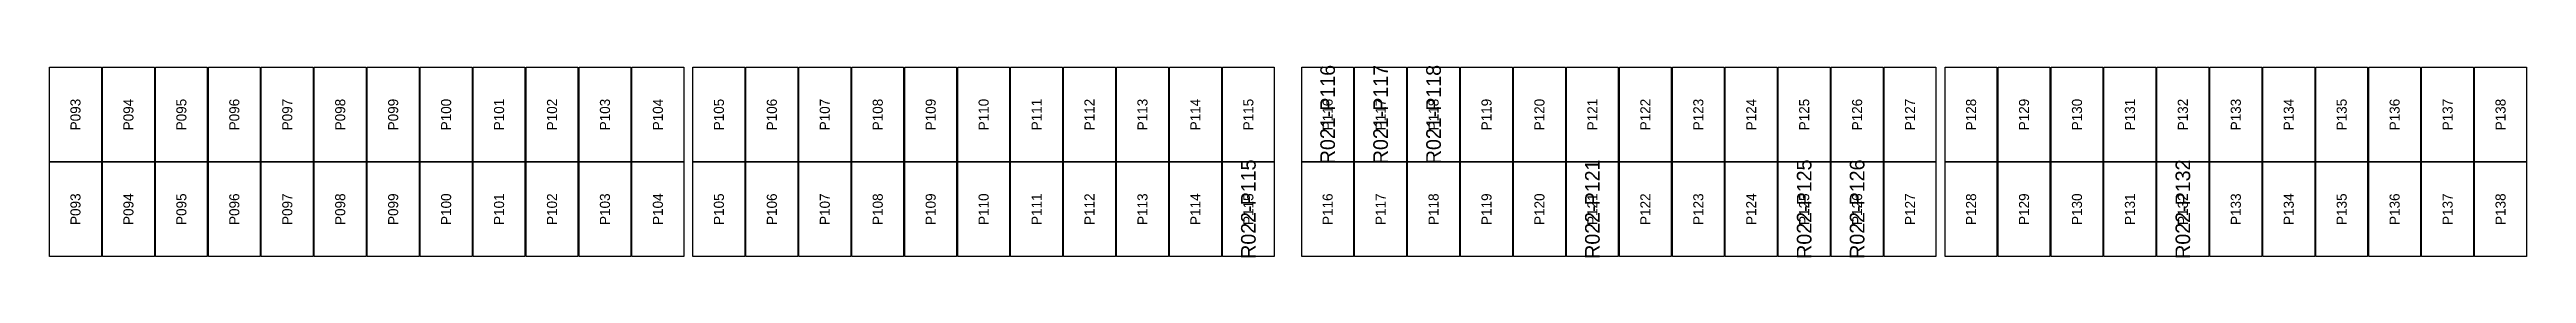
# Model space of a CAD drawing. Extents: x 296295 to 296770, y 651564 to 652121.
# Drawn here: x 296463.4 to 296517.6, y 652035.4 to 652039.6 of the extents above; entities that cross this region are included whole.
import ezdxf
from ezdxf.enums import TextEntityAlignment as Align

# ---------------------------------------------------------------- set-up
doc = ezdxf.new("R2010")
doc.units = 0

msp = doc.modelspace()

# ---------------------------------------------------------------- texts
at = {"layer": 'DEFECT_LABELS'}
for s, p in [('R021-P116', (296491.34, 652038.519)), ('R021-P117', (296492.498, 652038.519)), ('R021-P118', (296493.656, 652038.519)), ('R022-P115', (296489.606, 652036.456)), ('R022-P121', (296497.13, 652036.456)), ('R022-P125', (296501.762, 652036.456)), ('R022-P126', (296502.92, 652036.456)), ('R022-P132', (296510.044, 652036.456))]:
    msp.add_text(s, height=0.32, rotation=90, dxfattribs=at).set_placement(p, align=Align.MIDDLE_CENTER)
at = {"layer": 'PANEL_POSITION'}
for s, p in [('P093', (296463.954, 652038.519)), ('P094', (296465.112, 652038.519)), ('P095', (296466.27, 652038.519)), ('P096', (296467.428, 652038.519)), ('P097', (296468.586, 652038.519)), ('P098', (296469.744, 652038.519)), ('P099', (296470.902, 652038.519)), ('P100', (296472.06, 652038.519)), ('P101', (296473.218, 652038.519)), ('P102', (296474.376, 652038.519)), ('P103', (296475.534, 652038.519)), ('P104', (296476.692, 652038.519)), ('P105', (296478.026, 652038.519)), ('P106', (296479.184, 652038.519)), ('P107', (296480.342, 652038.519)), ('P108', (296481.5, 652038.519)), ('P109', (296482.658, 652038.519)), ('P110', (296483.816, 652038.519)), ('P111', (296484.974, 652038.519)), ('P112', (296486.132, 652038.519)), ('P113', (296487.29, 652038.519)), ('P114', (296488.448, 652038.519)), ('P115', (296489.606, 652038.519)), ('P116', (296491.34, 652038.519)), ('P117', (296492.498, 652038.519)), ('P118', (296493.656, 652038.519)), ('P119', (296494.814, 652038.519)), ('P120', (296495.972, 652038.519)), ('P121', (296497.13, 652038.519)), ('P122', (296498.288, 652038.519)), ('P123', (296499.446, 652038.519)), ('P124', (296500.604, 652038.519)), ('P125', (296501.762, 652038.519)), ('P126', (296502.92, 652038.519)), ('P127', (296504.078, 652038.519)), ('P128', (296505.412, 652038.519)), ('P129', (296506.57, 652038.519)), ('P130', (296507.728, 652038.519)), ('P131', (296508.886, 652038.519)), ('P132', (296510.044, 652038.519)), ('P133', (296511.202, 652038.519)), ('P134', (296512.36, 652038.519)), ('P135', (296513.518, 652038.519)), ('P136', (296514.676, 652038.519)), ('P137', (296515.834, 652038.519)), ('P138', (296516.992, 652038.519)), ('P093', (296463.954, 652036.456)), ('P094', (296465.112, 652036.456)), ('P095', (296466.27, 652036.456)), ('P096', (296467.428, 652036.456)), ('P097', (296468.586, 652036.456)), ('P098', (296469.744, 652036.456)), ('P099', (296470.902, 652036.456)), ('P100', (296472.06, 652036.456)), ('P101', (296473.218, 652036.456)), ('P102', (296474.376, 652036.456)), ('P103', (296475.534, 652036.456)), ('P104', (296476.692, 652036.456)), ('P105', (296478.026, 652036.456)), ('P106', (296479.184, 652036.456)), ('P107', (296480.342, 652036.456)), ('P108', (296481.5, 652036.456)), ('P109', (296482.658, 652036.456)), ('P110', (296483.816, 652036.456)), ('P111', (296484.974, 652036.456)), ('P112', (296486.132, 652036.456)), ('P113', (296487.29, 652036.456)), ('P114', (296488.448, 652036.456)), ('P115', (296489.606, 652036.456)), ('P116', (296491.34, 652036.456)), ('P117', (296492.498, 652036.456)), ('P118', (296493.656, 652036.456)), ('P119', (296494.814, 652036.456)), ('P120', (296495.972, 652036.456)), ('P121', (296497.13, 652036.456)), ('P122', (296498.288, 652036.456)), ('P123', (296499.446, 652036.456)), ('P124', (296500.604, 652036.456)), ('P125', (296501.762, 652036.456)), ('P126', (296502.92, 652036.456)), ('P127', (296504.078, 652036.456)), ('P128', (296505.412, 652036.456)), ('P129', (296506.57, 652036.456)), ('P130', (296507.728, 652036.456)), ('P131', (296508.886, 652036.456)), ('P132', (296510.044, 652036.456)), ('P133', (296511.202, 652036.456)), ('P134', (296512.36, 652036.456)), ('P135', (296513.518, 652036.456)), ('P136', (296514.676, 652036.456)), ('P137', (296515.834, 652036.456)), ('P138', (296516.992, 652036.456))]:
    msp.add_text(s, height=0.22, rotation=90, dxfattribs=at).set_placement(p, align=Align.MIDDLE_CENTER)

# ---------------------------------------------------------------- linework, layer by layer
at = {"layer": 'DEFECTIVE_PANELS'}
for points in [[(296490.773, 652039.551), (296491.907, 652039.551), (296491.907, 652037.488), (296490.773, 652037.488)], [(296491.931, 652039.551), (296493.065, 652039.551), (296493.065, 652037.488), (296491.931, 652037.488)], [(296493.089, 652039.551), (296494.223, 652039.551), (296494.223, 652037.488), (296493.089, 652037.488)], [(296489.039, 652037.488), (296490.173, 652037.488), (296490.173, 652035.425), (296489.039, 652035.425)], [(296496.563, 652037.488), (296497.697, 652037.488), (296497.697, 652035.425), (296496.563, 652035.425)], [(296501.195, 652037.488), (296502.329, 652037.488), (296502.329, 652035.425), (296501.195, 652035.425)], [(296502.353, 652037.488), (296503.487, 652037.488), (296503.487, 652035.425), (296502.353, 652035.425)], [(296509.477, 652037.488), (296510.611, 652037.488), (296510.611, 652035.425), (296509.477, 652035.425)]]:
    msp.add_lwpolyline(points, close=True, dxfattribs=at)
at = {"layer": 'PANELS_MASTER'}
for points in [[(296463.387, 652039.551), (296464.521, 652039.551), (296464.521, 652037.488), (296463.387, 652037.488)], [(296464.545, 652039.551), (296465.679, 652039.551), (296465.679, 652037.488), (296464.545, 652037.488)], [(296465.703, 652039.551), (296466.837, 652039.551), (296466.837, 652037.488), (296465.703, 652037.488)], [(296466.861, 652039.551), (296467.995, 652039.551), (296467.995, 652037.488), (296466.861, 652037.488)], [(296468.019, 652039.551), (296469.153, 652039.551), (296469.153, 652037.488), (296468.019, 652037.488)], [(296469.177, 652039.551), (296470.311, 652039.551), (296470.311, 652037.488), (296469.177, 652037.488)], [(296470.335, 652039.551), (296471.469, 652039.551), (296471.469, 652037.488), (296470.335, 652037.488)], [(296471.493, 652039.551), (296472.627, 652039.551), (296472.627, 652037.488), (296471.493, 652037.488)], [(296472.651, 652039.551), (296473.785, 652039.551), (296473.785, 652037.488), (296472.651, 652037.488)], [(296473.809, 652039.551), (296474.943, 652039.551), (296474.943, 652037.488), (296473.809, 652037.488)], [(296474.967, 652039.551), (296476.101, 652039.551), (296476.101, 652037.488), (296474.967, 652037.488)], [(296476.125, 652039.551), (296477.259, 652039.551), (296477.259, 652037.488), (296476.125, 652037.488)], [(296477.459, 652039.551), (296478.593, 652039.551), (296478.593, 652037.488), (296477.459, 652037.488)], [(296478.617, 652039.551), (296479.751, 652039.551), (296479.751, 652037.488), (296478.617, 652037.488)], [(296479.775, 652039.551), (296480.909, 652039.551), (296480.909, 652037.488), (296479.775, 652037.488)], [(296480.933, 652039.551), (296482.067, 652039.551), (296482.067, 652037.488), (296480.933, 652037.488)], [(296482.091, 652039.551), (296483.225, 652039.551), (296483.225, 652037.488), (296482.091, 652037.488)], [(296483.249, 652039.551), (296484.383, 652039.551), (296484.383, 652037.488), (296483.249, 652037.488)], [(296484.407, 652039.551), (296485.541, 652039.551), (296485.541, 652037.488), (296484.407, 652037.488)], [(296485.565, 652039.551), (296486.699, 652039.551), (296486.699, 652037.488), (296485.565, 652037.488)], [(296486.723, 652039.551), (296487.857, 652039.551), (296487.857, 652037.488), (296486.723, 652037.488)], [(296487.881, 652039.551), (296489.015, 652039.551), (296489.015, 652037.488), (296487.881, 652037.488)], [(296489.039, 652039.551), (296490.173, 652039.551), (296490.173, 652037.488), (296489.039, 652037.488)], [(296494.247, 652039.551), (296495.381, 652039.551), (296495.381, 652037.488), (296494.247, 652037.488)], [(296495.405, 652039.551), (296496.539, 652039.551), (296496.539, 652037.488), (296495.405, 652037.488)], [(296496.563, 652039.551), (296497.697, 652039.551), (296497.697, 652037.488), (296496.563, 652037.488)], [(296497.721, 652039.551), (296498.855, 652039.551), (296498.855, 652037.488), (296497.721, 652037.488)], [(296498.879, 652039.551), (296500.013, 652039.551), (296500.013, 652037.488), (296498.879, 652037.488)], [(296500.037, 652039.551), (296501.171, 652039.551), (296501.171, 652037.488), (296500.037, 652037.488)], [(296501.195, 652039.551), (296502.329, 652039.551), (296502.329, 652037.488), (296501.195, 652037.488)], [(296502.353, 652039.551), (296503.487, 652039.551), (296503.487, 652037.488), (296502.353, 652037.488)], [(296503.511, 652039.551), (296504.645, 652039.551), (296504.645, 652037.488), (296503.511, 652037.488)], [(296504.845, 652039.551), (296505.979, 652039.551), (296505.979, 652037.488), (296504.845, 652037.488)], [(296506.003, 652039.551), (296507.137, 652039.551), (296507.137, 652037.488), (296506.003, 652037.488)], [(296507.161, 652039.551), (296508.295, 652039.551), (296508.295, 652037.488), (296507.161, 652037.488)], [(296508.319, 652039.551), (296509.453, 652039.551), (296509.453, 652037.488), (296508.319, 652037.488)], [(296509.477, 652039.551), (296510.611, 652039.551), (296510.611, 652037.488), (296509.477, 652037.488)], [(296510.635, 652039.551), (296511.769, 652039.551), (296511.769, 652037.488), (296510.635, 652037.488)], [(296511.793, 652039.551), (296512.927, 652039.551), (296512.927, 652037.488), (296511.793, 652037.488)], [(296512.951, 652039.551), (296514.085, 652039.551), (296514.085, 652037.488), (296512.951, 652037.488)], [(296514.109, 652039.551), (296515.243, 652039.551), (296515.243, 652037.488), (296514.109, 652037.488)], [(296515.267, 652039.551), (296516.401, 652039.551), (296516.401, 652037.488), (296515.267, 652037.488)], [(296516.425, 652039.551), (296517.559, 652039.551), (296517.559, 652037.488), (296516.425, 652037.488)], [(296463.387, 652037.488), (296464.521, 652037.488), (296464.521, 652035.425), (296463.387, 652035.425)], [(296464.545, 652037.488), (296465.679, 652037.488), (296465.679, 652035.425), (296464.545, 652035.425)], [(296465.703, 652037.488), (296466.837, 652037.488), (296466.837, 652035.425), (296465.703, 652035.425)], [(296466.861, 652037.488), (296467.995, 652037.488), (296467.995, 652035.425), (296466.861, 652035.425)], [(296468.019, 652037.488), (296469.153, 652037.488), (296469.153, 652035.425), (296468.019, 652035.425)], [(296469.177, 652037.488), (296470.311, 652037.488), (296470.311, 652035.425), (296469.177, 652035.425)], [(296470.335, 652037.488), (296471.469, 652037.488), (296471.469, 652035.425), (296470.335, 652035.425)], [(296471.493, 652037.488), (296472.627, 652037.488), (296472.627, 652035.425), (296471.493, 652035.425)], [(296472.651, 652037.488), (296473.785, 652037.488), (296473.785, 652035.425), (296472.651, 652035.425)], [(296473.809, 652037.488), (296474.943, 652037.488), (296474.943, 652035.425), (296473.809, 652035.425)], [(296474.967, 652037.488), (296476.101, 652037.488), (296476.101, 652035.425), (296474.967, 652035.425)], [(296476.125, 652037.488), (296477.259, 652037.488), (296477.259, 652035.425), (296476.125, 652035.425)], [(296477.459, 652037.488), (296478.593, 652037.488), (296478.593, 652035.425), (296477.459, 652035.425)], [(296478.617, 652037.488), (296479.751, 652037.488), (296479.751, 652035.425), (296478.617, 652035.425)], [(296479.775, 652037.488), (296480.909, 652037.488), (296480.909, 652035.425), (296479.775, 652035.425)], [(296480.933, 652037.488), (296482.067, 652037.488), (296482.067, 652035.425), (296480.933, 652035.425)], [(296482.091, 652037.488), (296483.225, 652037.488), (296483.225, 652035.425), (296482.091, 652035.425)], [(296483.249, 652037.488), (296484.383, 652037.488), (296484.383, 652035.425), (296483.249, 652035.425)], [(296484.407, 652037.488), (296485.541, 652037.488), (296485.541, 652035.425), (296484.407, 652035.425)], [(296485.565, 652037.488), (296486.699, 652037.488), (296486.699, 652035.425), (296485.565, 652035.425)], [(296486.723, 652037.488), (296487.857, 652037.488), (296487.857, 652035.425), (296486.723, 652035.425)], [(296487.881, 652037.488), (296489.015, 652037.488), (296489.015, 652035.425), (296487.881, 652035.425)], [(296490.773, 652037.488), (296491.907, 652037.488), (296491.907, 652035.425), (296490.773, 652035.425)], [(296491.931, 652037.488), (296493.065, 652037.488), (296493.065, 652035.425), (296491.931, 652035.425)], [(296493.089, 652037.488), (296494.223, 652037.488), (296494.223, 652035.425), (296493.089, 652035.425)], [(296494.247, 652037.488), (296495.381, 652037.488), (296495.381, 652035.425), (296494.247, 652035.425)], [(296495.405, 652037.488), (296496.539, 652037.488), (296496.539, 652035.425), (296495.405, 652035.425)], [(296497.721, 652037.488), (296498.855, 652037.488), (296498.855, 652035.425), (296497.721, 652035.425)], [(296498.879, 652037.488), (296500.013, 652037.488), (296500.013, 652035.425), (296498.879, 652035.425)], [(296500.037, 652037.488), (296501.171, 652037.488), (296501.171, 652035.425), (296500.037, 652035.425)], [(296503.511, 652037.488), (296504.645, 652037.488), (296504.645, 652035.425), (296503.511, 652035.425)], [(296504.845, 652037.488), (296505.979, 652037.488), (296505.979, 652035.425), (296504.845, 652035.425)], [(296506.003, 652037.488), (296507.137, 652037.488), (296507.137, 652035.425), (296506.003, 652035.425)], [(296507.161, 652037.488), (296508.295, 652037.488), (296508.295, 652035.425), (296507.161, 652035.425)], [(296508.319, 652037.488), (296509.453, 652037.488), (296509.453, 652035.425), (296508.319, 652035.425)], [(296510.635, 652037.488), (296511.769, 652037.488), (296511.769, 652035.425), (296510.635, 652035.425)], [(296511.793, 652037.488), (296512.927, 652037.488), (296512.927, 652035.425), (296511.793, 652035.425)], [(296512.951, 652037.488), (296514.085, 652037.488), (296514.085, 652035.425), (296512.951, 652035.425)], [(296514.109, 652037.488), (296515.243, 652037.488), (296515.243, 652035.425), (296514.109, 652035.425)], [(296515.267, 652037.488), (296516.401, 652037.488), (296516.401, 652035.425), (296515.267, 652035.425)], [(296516.425, 652037.488), (296517.559, 652037.488), (296517.559, 652035.425), (296516.425, 652035.425)]]:
    msp.add_lwpolyline(points, close=True, dxfattribs=at)

msp.set_redraw_order([(e.dxf.handle, doc.entitydb.next_handle()) for e in msp.query("TEXT MTEXT ATTDEF DIMENSION ARC_DIMENSION")])  # texts and dimensions are drawn at this point

doc.saveas('drawing.dxf')
